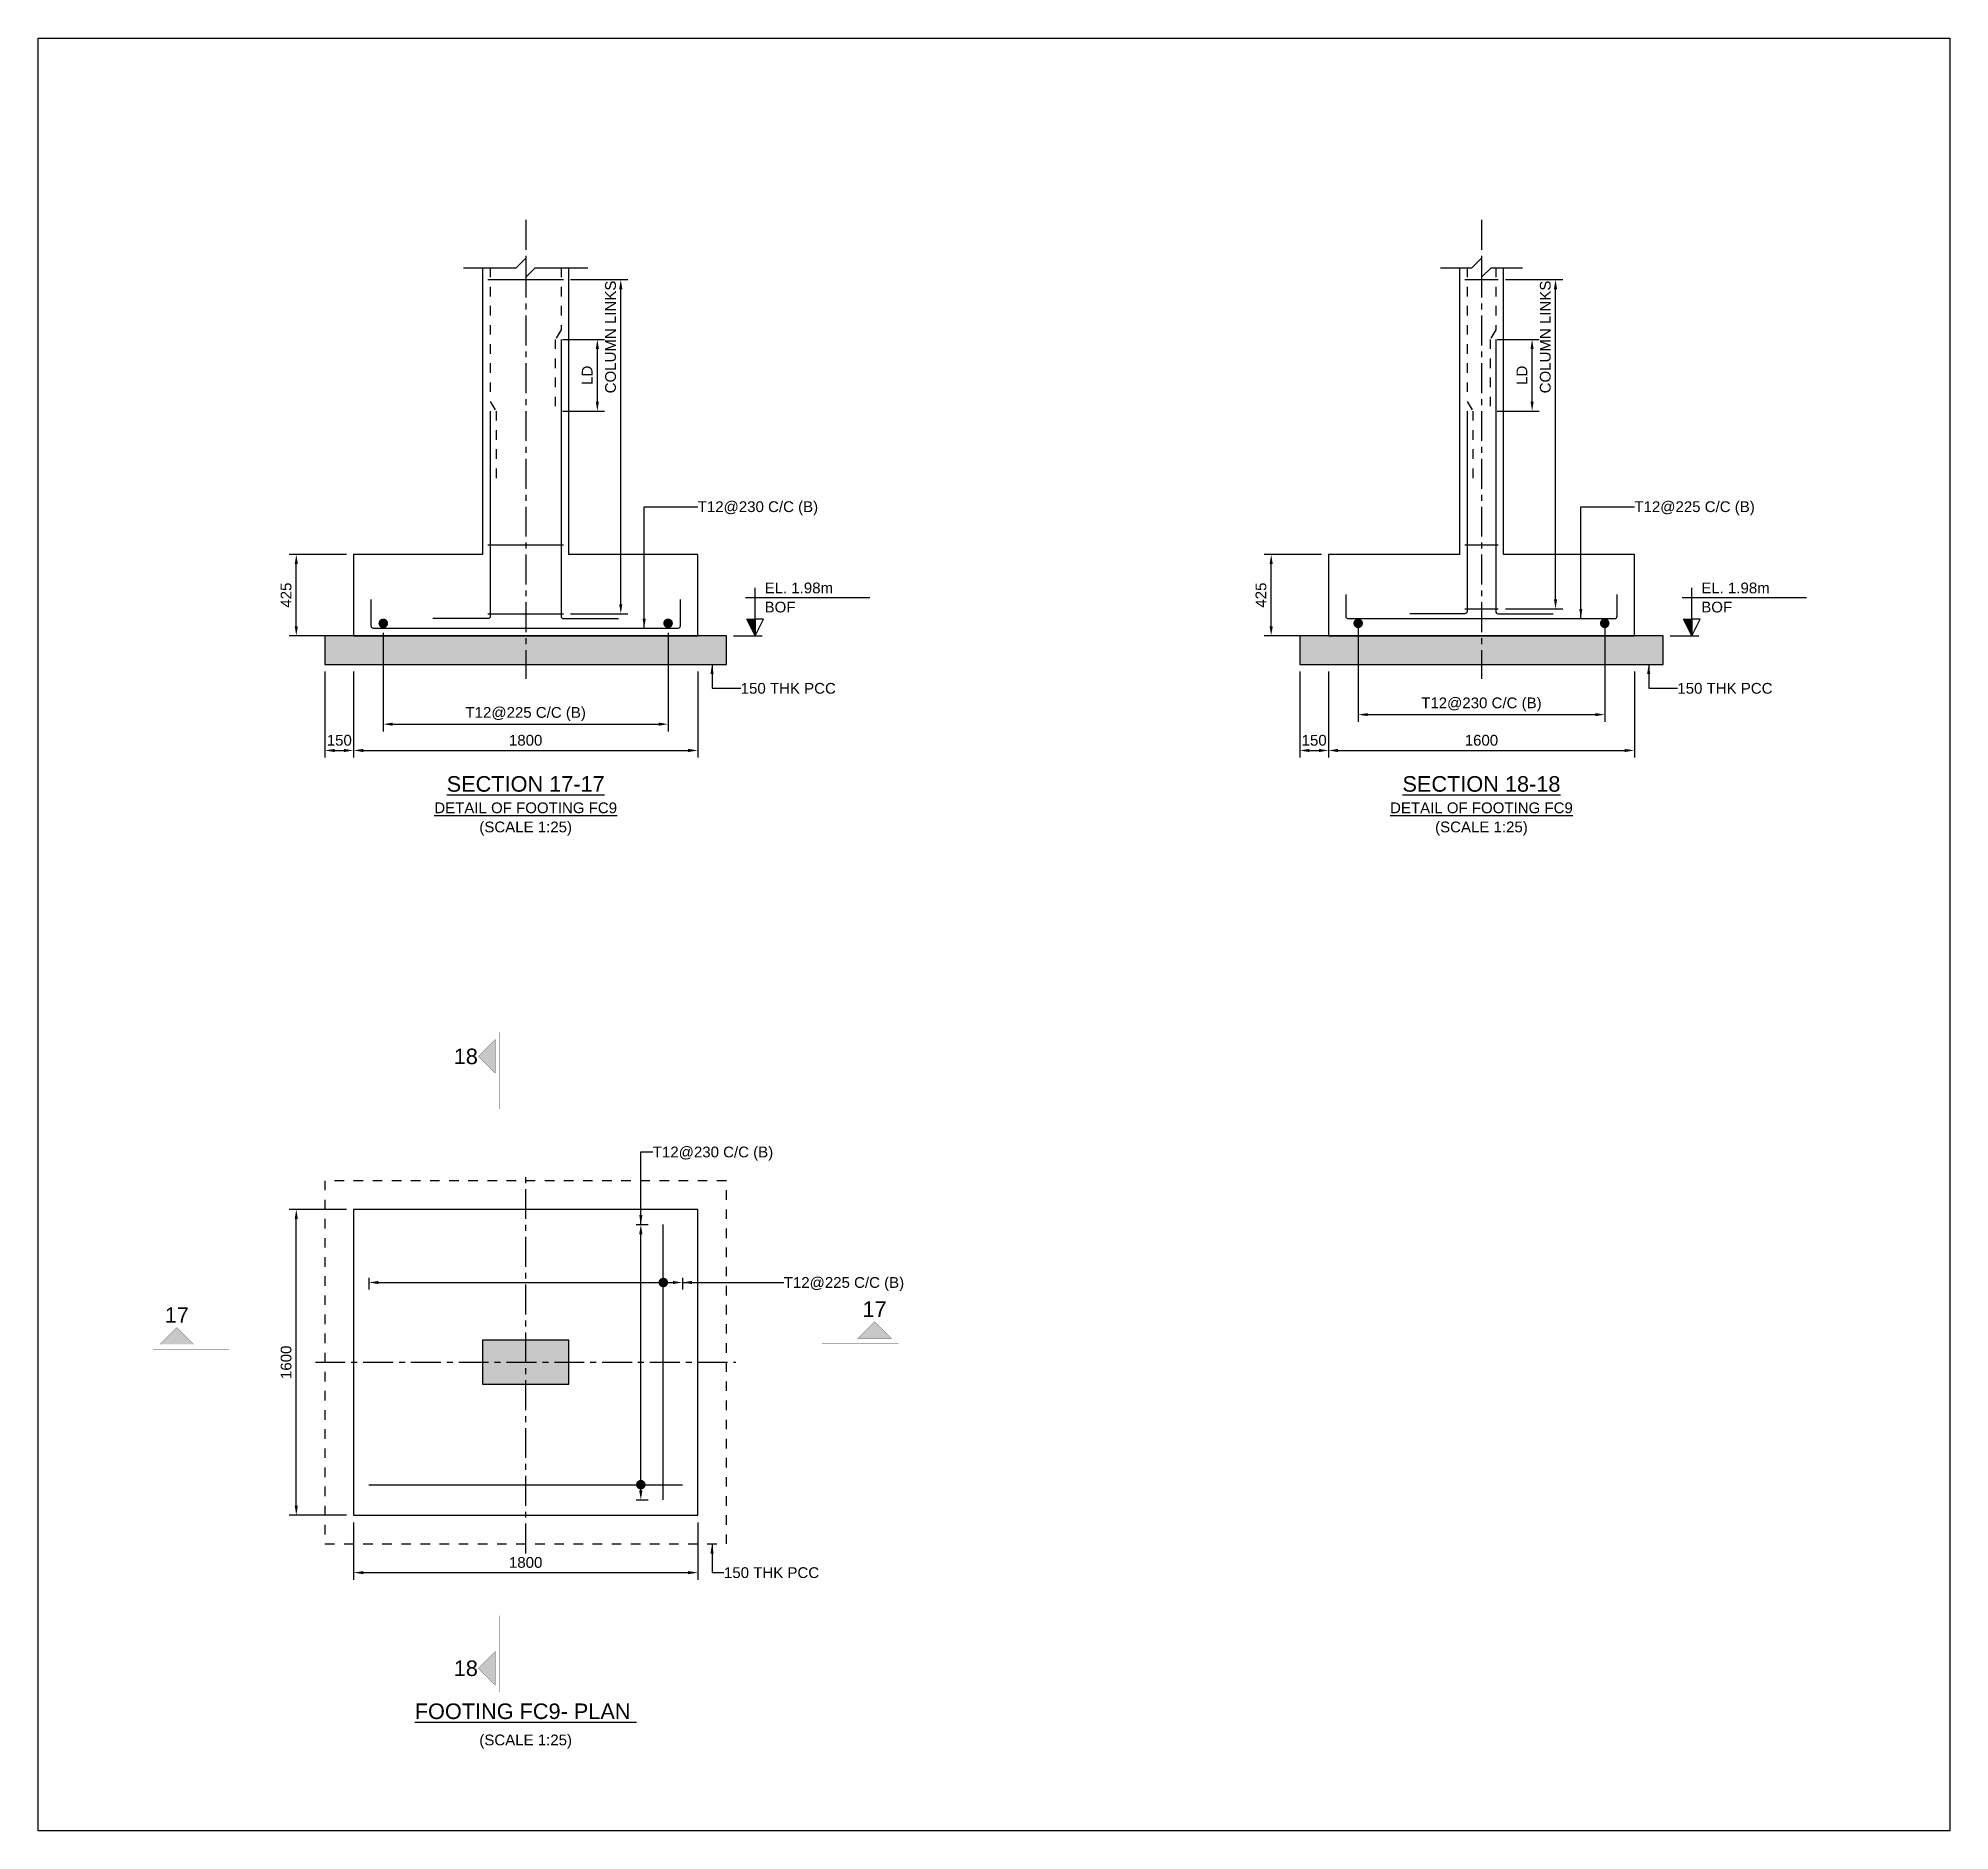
# Model space of a CAD drawing. Header units: inches. Extents: x -5500 to 172521, y -181100 to 5500.
# Drawn here: x 128521 to 168521, y -131100 to -93600 of the extents above; entities that cross this region are included whole.
import ezdxf
from ezdxf.enums import TextEntityAlignment as Align

# ---------------------------------------------------------------- set-up
doc = ezdxf.new("R2010")
doc.units = ezdxf.units.IN
doc.header["$LTSCALE"] = 1000
doc.header["$MEASUREMENT"] = 0
doc.linetypes.add('Cline', pattern=[1, 0.625, -0.125, 0.125, -0.125])
doc.linetypes.add('Dashed', pattern=[0.6, 0.2, -0.2, 0.2])
for name, color, linetype in [('Center Line', 1, 'Continuous'), ('Column', 2, 'Continuous'), ('Concrete Line', 2, 'Continuous'), ('Dim', 31, 'Continuous'), ('Footing', 4, 'Continuous'), ('Labels', 4, 'Continuous'), ('PCC', 5, 'Continuous'), ('Reinforcement', 4, 'Continuous'), ('Section Mark', 5, 'Continuous'), ('Solid', 25, 'Continuous'), ('Text', 31, 'Continuous')]:
    doc.layers.add(name, color=color, linetype=linetype)
doc.styles.add('SC-FTG1', font='SansSerif')
doc.styles.add('SC-FTG2', font='SansSerif')
doc.dimstyles.new('RccFooting', dxfattribs={"dimtxt": 225, "dimasz": 200, "dimexe": 150, "dimexo": 150, "dimgap": 100, "dimtad": 1, "dimtoh": 1, "dimdec": 4, "dimlfac": 0.25, "dimzin": 0, "dimdsep": 46, "dimtxsty": 'SC-FTG2', "dimcen": 0.09, "dimclrd": 8, "dimclre": 8, "dimclrt": 31, "dimadec": 0, "dimazin": 0, "dimtfac": 1, "dimtdec": 0, "dimtix": 1, "dimtofl": 0, "dimtmove": 0, "dimatfit": 3, "dimfxl": 1, "dimtolj": 1, "dimtzin": 0, "dimarcsym": 0})

msp = doc.modelspace()

# ---------------------------------------------------------------- texts
at = {"layer": 'Dim', "style": 'SC-FTG2'}
for s, p in [('T12@230 C/C (B)', (142321, -103400)), ('T12@225 C/C (B)', (161921, -103400)), ('150 THK PCC', (143221, -107200)), ('150 THK PCC', (162821, -107200)), ('150 THK PCC', (142871, -125700))]:
    msp.add_text(s, height=225, dxfattribs=at).set_placement(p, align=Align.MIDDLE_LEFT)
at = {"layer": 'Labels', "style": 'SC-FTG1'}
for s, p in [('%%USECTION 17-17', (138721, -109200)), ('%%USECTION 18-18', (158721, -109200)), ('%%uFOOTING FC9- PLAN ', (138721, -128600))]:
    msp.add_text(s, height=325, dxfattribs=at).set_placement(p, align=Align.MIDDLE_CENTER)
at = {"layer": 'Section Mark', "style": 'SC-FTG1'}
for s, p in [('18', (137468.5, -114900)), ('17', (131421, -120311.5)), ('17', (146021, -120187.5)), ('18', (137468.5, -127700))]:
    msp.add_text(s, height=325, dxfattribs=at).set_placement(p, align=Align.MIDDLE_CENTER)
at = {"layer": 'Text'}
for s, style, p in [('EL. 1.98m', 'SC-FTG2', (143721, -105100)), ('EL. 1.98m', 'SC-FTG2', (163321, -105100)), ('BOF', 'SC-FTG2', (143721, -105500)), ('BOF', 'SC-FTG2', (163321, -105500)), ('T12@230 C/C (B)', 'SC-FTG1', (141381, -116900)), ('T12@225 C/C (B)', 'SC-FTG1', (144121, -119630))]:
    msp.add_text(s, height=225, dxfattribs=dict(at, style=style)).set_placement(p, align=Align.MIDDLE_LEFT)
at = {"layer": 'Text', "style": 'SC-FTG1'}
for s, p in [('%%UDETAIL OF FOOTING FC9', (138721, -109700)), ('%%UDETAIL OF FOOTING FC9', (158721, -109700)), ('(SCALE 1:25)', (138721, -110100)), ('(SCALE 1:25)', (158721, -110100)), ('(SCALE 1:25)', (138721, -129200))]:
    msp.add_text(s, height=225, dxfattribs=at).set_placement(p, align=Align.MIDDLE_CENTER)

# ---------------------------------------------------------------- blocks, each defined once
blk = doc.blocks.new('*D159')
at = {"color": 8, "linetype": 'ByBlock', "lineweight": -2}
for p, q in [((135121, -124650), (135121, -125850)), ((142321, -124650), (142321, -125850)), ((135321, -125700), (142121, -125700))]:
    blk.add_line(p, q, dxfattribs=at)
at = {"color": 8}
for points in [[(135121, -125700), (135321, -125667), (135321, -125733)], [(142321, -125700), (142121, -125733), (142121, -125667)]]:
    blk.add_solid(points, dxfattribs=at)
at = {"layer": 'Defpoints', "color": 31}
for p in [(135121, -124500), (142321, -124500), (135121, -125700)]:
    blk.add_point(p, dxfattribs=at)
at = {"color": 31, "insert": (138721, -125488), "char_height": 225, "attachment_point": 5, "style": 'SC-FTG2'}
blk.add_mtext('\\A1;1800', dxfattribs=at)
blk = doc.blocks.new('*D160')
at = {"color": 8, "linetype": 'ByBlock', "lineweight": -2}
for p, q in [((134971, -118100), (133771, -118100)), ((133921, -124300), (133921, -118300)), ((134971, -124500), (133771, -124500))]:
    blk.add_line(p, q, dxfattribs=at)
at = {"color": 8}
for points in [[(133921, -118100), (133954, -118300), (133888, -118300)], [(133921, -124500), (133888, -124300), (133954, -124300)]]:
    blk.add_solid(points, dxfattribs=at)
at = {"layer": 'Defpoints', "color": 31}
for p in [(135121, -118100), (133921, -124500), (135121, -124500)]:
    blk.add_point(p, dxfattribs=at)
at = {"color": 31, "insert": (133708, -121300), "char_height": 225, "attachment_point": 5, "rotation": 90, "style": 'SC-FTG2'}
blk.add_mtext('\\A1;1600', dxfattribs=at)
blk = doc.blocks.new('*D161')
at = {"color": 8, "linetype": 'ByBlock', "lineweight": -2}
for p, q in [((141031, -118420), (141281, -118420)), ((141131, -123980), (141131, -118620)), ((141031, -124180), (141281, -124180))]:
    blk.add_line(p, q, dxfattribs=at)
at = {"color": 8}
for points in [[(141131, -118420), (141164, -118620), (141098, -118620)], [(141131, -124180), (141098, -123980), (141164, -123980)]]:
    blk.add_solid(points, dxfattribs=at)
at = {"layer": 'Defpoints', "color": 31}
for p in [(140881, -118420), (140881, -124180), (141131, -124180)]:
    blk.add_point(p, dxfattribs=at)
blk = doc.blocks.new('*D162')
at = {"color": 8, "linetype": 'ByBlock', "lineweight": -2}
for p, q in [((135441, -119530), (135441, -119780)), ((142001, -119530), (142001, -119780)), ((135641, -119630), (141801, -119630))]:
    blk.add_line(p, q, dxfattribs=at)
at = {"color": 8}
for points in [[(135441, -119630), (135641, -119597), (135641, -119663)], [(142001, -119630), (141801, -119663), (141801, -119597)]]:
    blk.add_solid(points, dxfattribs=at)
at = {"layer": 'Defpoints', "color": 31}
for p in [(135441, -119380), (142001, -119380), (135441, -119630)]:
    blk.add_point(p, dxfattribs=at)
blk = doc.blocks.new('*D163')
at = {"color": 8, "linetype": 'ByBlock', "lineweight": -2}
for p, q in [((134521, -106850), (134521, -108650)), ((135121, -106850), (135121, -108650)), ((134721, -108500), (134921, -108500))]:
    blk.add_line(p, q, dxfattribs=at)
at = {"color": 8}
for points in [[(134521, -108500), (134721, -108467), (134721, -108533)], [(135121, -108500), (134921, -108533), (134921, -108467)]]:
    blk.add_solid(points, dxfattribs=at)
at = {"layer": 'Defpoints', "color": 31}
for p in [(134521, -106700), (135121, -106700), (134521, -108500)]:
    blk.add_point(p, dxfattribs=at)
at = {"color": 31, "insert": (134821, -108288), "char_height": 225, "attachment_point": 5, "style": 'SC-FTG2'}
blk.add_mtext('\\A1;150', dxfattribs=at)
blk = doc.blocks.new('*D164')
at = {"color": 8, "linetype": 'ByBlock', "lineweight": -2}
for p, q in [((135121, -106850), (135121, -108650)), ((142321, -106850), (142321, -108650)), ((135321, -108500), (142121, -108500))]:
    blk.add_line(p, q, dxfattribs=at)
at = {"color": 8}
for points in [[(135121, -108500), (135321, -108467), (135321, -108533)], [(142321, -108500), (142121, -108533), (142121, -108467)]]:
    blk.add_solid(points, dxfattribs=at)
at = {"layer": 'Defpoints', "color": 31}
for p in [(135121, -106700), (142321, -106700), (135121, -108500)]:
    blk.add_point(p, dxfattribs=at)
at = {"color": 31, "insert": (138721, -108288), "char_height": 225, "attachment_point": 5, "style": 'SC-FTG2'}
blk.add_mtext('\\A1;1800', dxfattribs=at)
blk = doc.blocks.new('*D165')
at = {"color": 8, "linetype": 'ByBlock', "lineweight": -2}
for p, q in [((134971, -104400), (133771, -104400)), ((133921, -105900), (133921, -104600)), ((134971, -106100), (133771, -106100))]:
    blk.add_line(p, q, dxfattribs=at)
at = {"color": 8}
for points in [[(133921, -104400), (133954, -104600), (133888, -104600)], [(133921, -106100), (133888, -105900), (133954, -105900)]]:
    blk.add_solid(points, dxfattribs=at)
at = {"layer": 'Defpoints', "color": 31}
for p in [(135121, -104400), (133921, -106100), (135121, -106100)]:
    blk.add_point(p, dxfattribs=at)
at = {"color": 31, "insert": (133708, -105250), "char_height": 225, "attachment_point": 5, "rotation": 90, "style": 'SC-FTG2'}
blk.add_mtext('\\A1;425', dxfattribs=at)
blk = doc.blocks.new('*D166')
at = {"color": 8, "linetype": 'ByBlock', "lineweight": -2}
for p, q in [((135741, -106040), (135741, -108100)), ((141701, -106040), (141701, -108100)), ((135941, -107950), (141501, -107950))]:
    blk.add_line(p, q, dxfattribs=at)
at = {"color": 8}
for points in [[(135741, -107950), (135941, -107917), (135941, -107983)], [(141701, -107950), (141501, -107983), (141501, -107917)]]:
    blk.add_solid(points, dxfattribs=at)
at = {"layer": 'Defpoints', "color": 31}
for p in [(135741, -105890), (141701, -105890), (135741, -107950)]:
    blk.add_point(p, dxfattribs=at)
at = {"color": 31, "insert": (138721, -107738), "char_height": 225, "attachment_point": 5, "style": 'SC-FTG2'}
blk.add_mtext('\\A1;T12@225 C/C (B)', dxfattribs=at)
blk = doc.blocks.new('*D167')
at = {"color": 8, "linetype": 'ByBlock', "lineweight": -2}
for p, q in [((139491, -99900), (140371, -99900)), ((140221, -101200), (140221, -100100)), ((139491, -101400), (140371, -101400))]:
    blk.add_line(p, q, dxfattribs=at)
at = {"color": 8}
for points in [[(140221, -99900), (140254, -100100), (140188, -100100)], [(140221, -101400), (140188, -101200), (140254, -101200)]]:
    blk.add_solid(points, dxfattribs=at)
at = {"layer": 'Defpoints', "color": 31}
for p in [(139341, -99900), (139341, -101400), (140221, -101400)]:
    blk.add_point(p, dxfattribs=at)
at = {"color": 31, "insert": (140008, -100650), "char_height": 225, "attachment_point": 5, "rotation": 90, "style": 'SC-FTG2'}
blk.add_mtext('\\A1;LD', dxfattribs=at)
blk = doc.blocks.new('*D168')
at = {"color": 8, "linetype": 'ByBlock', "lineweight": -2}
for p, q in [((139661, -98650), (140861, -98650)), ((140711, -105440), (140711, -98850)), ((139661, -105640), (140861, -105640))]:
    blk.add_line(p, q, dxfattribs=at)
at = {"color": 8}
for points in [[(140711, -98650), (140744, -98850), (140678, -98850)], [(140711, -105640), (140678, -105440), (140744, -105440)]]:
    blk.add_solid(points, dxfattribs=at)
at = {"layer": 'Defpoints', "color": 31}
for p in [(139511, -98650), (139511, -105640), (140711, -105640)]:
    blk.add_point(p, dxfattribs=at)
at = {"color": 31, "insert": (140498, -99850), "char_height": 225, "attachment_point": 5, "rotation": 90, "style": 'SC-FTG2'}
blk.add_mtext('\\A1;COLUMN LINKS', dxfattribs=at)
blk = doc.blocks.new('*D169')
at = {"color": 8, "linetype": 'ByBlock', "lineweight": -2}
for p, q in [((154921, -106850), (154921, -108650)), ((155521, -106850), (155521, -108650)), ((155121, -108500), (155321, -108500))]:
    blk.add_line(p, q, dxfattribs=at)
at = {"color": 8}
for points in [[(154921, -108500), (155121, -108467), (155121, -108533)], [(155521, -108500), (155321, -108533), (155321, -108467)]]:
    blk.add_solid(points, dxfattribs=at)
at = {"layer": 'Defpoints', "color": 31}
for p in [(154921, -106700), (155521, -106700), (154921, -108500)]:
    blk.add_point(p, dxfattribs=at)
at = {"color": 31, "insert": (155221, -108288), "char_height": 225, "attachment_point": 5, "style": 'SC-FTG2'}
blk.add_mtext('\\A1;150', dxfattribs=at)
blk = doc.blocks.new('*D170')
at = {"color": 8, "linetype": 'ByBlock', "lineweight": -2}
for p, q in [((155521, -106850), (155521, -108650)), ((161921, -106850), (161921, -108650)), ((155721, -108500), (161721, -108500))]:
    blk.add_line(p, q, dxfattribs=at)
at = {"color": 8}
for points in [[(155521, -108500), (155721, -108467), (155721, -108533)], [(161921, -108500), (161721, -108533), (161721, -108467)]]:
    blk.add_solid(points, dxfattribs=at)
at = {"layer": 'Defpoints', "color": 31}
for p in [(155521, -106700), (161921, -106700), (155521, -108500)]:
    blk.add_point(p, dxfattribs=at)
at = {"color": 31, "insert": (158721, -108288), "char_height": 225, "attachment_point": 5, "style": 'SC-FTG2'}
blk.add_mtext('\\A1;1600', dxfattribs=at)
blk = doc.blocks.new('*D171')
at = {"color": 8, "linetype": 'ByBlock', "lineweight": -2}
for p, q in [((155371, -104400), (154171, -104400)), ((154321, -105900), (154321, -104600)), ((155371, -106100), (154171, -106100))]:
    blk.add_line(p, q, dxfattribs=at)
at = {"color": 8}
for points in [[(154321, -104400), (154354, -104600), (154288, -104600)], [(154321, -106100), (154288, -105900), (154354, -105900)]]:
    blk.add_solid(points, dxfattribs=at)
at = {"layer": 'Defpoints', "color": 31}
for p in [(155521, -104400), (154321, -106100), (155521, -106100)]:
    blk.add_point(p, dxfattribs=at)
at = {"color": 31, "insert": (154108, -105250), "char_height": 225, "attachment_point": 5, "rotation": 90, "style": 'SC-FTG2'}
blk.add_mtext('\\A1;425', dxfattribs=at)
blk = doc.blocks.new('*D172')
at = {"color": 8, "linetype": 'ByBlock', "lineweight": -2}
for p, q in [((156141, -105840), (156141, -107900)), ((161301, -105840), (161301, -107900)), ((156341, -107750), (161101, -107750))]:
    blk.add_line(p, q, dxfattribs=at)
at = {"color": 8}
for points in [[(156141, -107750), (156341, -107717), (156341, -107783)], [(161301, -107750), (161101, -107783), (161101, -107717)]]:
    blk.add_solid(points, dxfattribs=at)
at = {"layer": 'Defpoints', "color": 31}
for p in [(156141, -105690), (161301, -105690), (156141, -107750)]:
    blk.add_point(p, dxfattribs=at)
at = {"color": 31, "insert": (158721, -107538), "char_height": 225, "attachment_point": 5, "style": 'SC-FTG2'}
blk.add_mtext('\\A1;T12@230 C/C (B)', dxfattribs=at)
blk = doc.blocks.new('*D173')
at = {"color": 8, "linetype": 'ByBlock', "lineweight": -2}
for p, q in [((159051, -99900), (159931, -99900)), ((159781, -101200), (159781, -100100)), ((159051, -101400), (159931, -101400))]:
    blk.add_line(p, q, dxfattribs=at)
at = {"color": 8}
for points in [[(159781, -99900), (159814, -100100), (159748, -100100)], [(159781, -101400), (159748, -101200), (159814, -101200)]]:
    blk.add_solid(points, dxfattribs=at)
at = {"layer": 'Defpoints', "color": 31}
for p in [(158901, -99900), (158901, -101400), (159781, -101400)]:
    blk.add_point(p, dxfattribs=at)
at = {"color": 31, "insert": (159568, -100650), "char_height": 225, "attachment_point": 5, "rotation": 90, "style": 'SC-FTG2'}
blk.add_mtext('\\A1;LD', dxfattribs=at)
blk = doc.blocks.new('*D174')
at = {"color": 8, "linetype": 'ByBlock', "lineweight": -2}
for p, q in [((159221, -98650), (160421, -98650)), ((160271, -105340), (160271, -98850)), ((159221, -105540), (160421, -105540))]:
    blk.add_line(p, q, dxfattribs=at)
at = {"color": 8}
for points in [[(160271, -98650), (160304, -98850), (160238, -98850)], [(160271, -105540), (160238, -105340), (160304, -105340)]]:
    blk.add_solid(points, dxfattribs=at)
at = {"layer": 'Defpoints', "color": 31}
for p in [(159071, -98650), (159071, -105540), (160271, -105540)]:
    blk.add_point(p, dxfattribs=at)
at = {"color": 31, "insert": (160058, -99850), "char_height": 225, "attachment_point": 5, "rotation": 90, "style": 'SC-FTG2'}
blk.add_mtext('\\A1;COLUMN LINKS', dxfattribs=at)

# ---------------------------------------------------------------- dimensions: what is measured, and where the dimension line sits
at = {"layer": 'Dim'}
for base, p1, p2, angle, text, picture, middle in [((140711, -98650), (139511, -105640), (139511, -98650), 90, 'COLUMN LINKS', '*D168', (140711, -99850)), ((160271, -98650), (159071, -105540), (159071, -98650), 90, 'COLUMN LINKS', '*D174', (160271, -99850)), ((140221, -99900), (139341, -101400), (139341, -99900), 90, 'LD', '*D167', (140221, -100650)), ((159781, -99900), (158901, -101400), (158901, -99900), 90, 'LD', '*D173', (159781, -100650)), ((141131, -118420), (140881, -124180), (140881, -118420), 90, ' ', '*D161', (141131, -122560)), ((142001, -119630), (135441, -119380), (142001, -119380), 0, ' ', '*D162', (140301, -119630))]:
    dim = msp.add_linear_dim(base=base, p1=p1, p2=p2, angle=angle, text=text, dimstyle='RccFooting', override={"dimjust": 0}, dxfattribs=at)
    dim.commit()
    dim.dimension.update_dxf_attribs({"geometry": picture, "text_midpoint": middle, "dimtype": 129})
for p1, p2, distance, text, picture, middle in [((135121, -106100), (135121, -104400), 1200, '425', '*D165', (133921, -105250)), ((155521, -106100), (155521, -104400), 1200, '425', '*D171', (154321, -105250)), ((135741, -105890), (141701, -105890), -2060, 'T12@225 C/C (B)', '*D166', (138721, -107950)), ((156141, -105690), (161301, -105690), -2060, 'T12@230 C/C (B)', '*D172', (158721, -107750)), ((134521, -106700), (135121, -106700), -1800, '150', '*D163', (134821, -108500)), ((135121, -106700), (142321, -106700), -1800, '1800', '*D164', (138721, -108500)), ((154921, -106700), (155521, -106700), -1800, '150', '*D169', (155221, -108500)), ((155521, -106700), (161921, -106700), -1800, '1600', '*D170', (158721, -108500)), ((135121, -124500), (135121, -118100), 1200, '1600', '*D160', (133921, -121300)), ((135121, -124500), (142321, -124500), -1200, '1800', '*D159', (138721, -125700))]:
    dim = msp.add_aligned_dim(p1=p1, p2=p2, distance=distance, text=text, dimstyle='RccFooting', dxfattribs=at)
    dim.commit()
    dim.dimension.update_dxf_attribs({"geometry": picture, "text_midpoint": middle})

# ---------------------------------------------------------------- hatches: boundary and pattern name
at = {"layer": 'Solid'}
for points in [[(143521, -106100), (143346, -105750), (143521, -105750)], [(163121, -106100), (162946, -105750), (163121, -105750)], [(134521, -106700), (142921, -106700), (142921, -106100), (134521, -106100)], [(154921, -106700), (162521, -106700), (162521, -106100), (154921, -106100)], [(138081, -114550), (137731, -114900), (138081, -115250), (138081, -114550)], [(131071, -120924), (131421, -120574), (131771, -120924), (131071, -120924)], [(146371, -120800), (146021, -120450), (145671, -120800), (146371, -120800)], [(137821, -121760), (139621, -121760), (139621, -120840), (137821, -120840)], [(138081, -128050), (137731, -127700), (138081, -127350), (138081, -128050)]]:
    msp.add_hatch(color=256, dxfattribs=at).paths.add_polyline_path(points, flags=0)

# ---------------------------------------------------------------- linework, layer by layer
msp.add_lwpolyline([(128521, -131100), (128521, -93600), (168521, -93600), (168521, -131100), (128521, -131100)])
at = {"layer": 'Center Line', "linetype": 'Cline'}
for points in [[(138721, -97400), (138721, -107000)], [(158721, -97400), (158721, -107000)], [(138721, -125300), (138721, -117300)], [(134321, -121300), (143121, -121300)]]:
    msp.add_lwpolyline(points, dxfattribs=at)
at = {"layer": 'Column'}
msp.add_lwpolyline([(137821, -121760), (139621, -121760), (139621, -120840), (137821, -120840), (137821, -121760)], dxfattribs=at)
at = {"layer": 'Concrete Line'}
for points in [[(137821, -98400), (137821, -104400), (135121, -104400), (135121, -106100), (142321, -106100), (142321, -104400), (139621, -104400), (139621, -98400)], [(137421, -98400), (138521, -98400), (138721, -98200), (138721, -98600), (138921, -98400), (140021, -98400)], [(158261, -98400), (158261, -104400), (155521, -104400), (155521, -106100), (161921, -106100), (161921, -104400), (159181, -104400), (159181, -98400)], [(157861, -98400), (158521, -98400), (158721, -98200), (158721, -98600), (158921, -98400), (159581, -98400)]]:
    msp.add_lwpolyline(points, dxfattribs=at)
at = {"layer": 'Dim', "color": 8, "const_width": 100}
for points in [[(141551, -119630, 1), (141651, -119630, 1)], [(141081, -123860, 1), (141181, -123860, 1)]]:
    msp.add_lwpolyline(points, format="xyb", close=True, dxfattribs=at)
at = {"layer": 'Footing'}
msp.add_lwpolyline([(135121, -124500), (142321, -124500), (142321, -118100), (135121, -118100), (135121, -124500)], dxfattribs=at)
at = {"layer": 'PCC'}
for points in [[(134521, -106700), (142921, -106700), (142921, -106100), (134521, -106100), (134521, -106700)], [(154921, -106700), (162521, -106700), (162521, -106100), (154921, -106100), (154921, -106700)]]:
    msp.add_lwpolyline(points, dxfattribs=at)
at = {"layer": 'PCC', "linetype": 'Dashed'}
msp.add_lwpolyline([(134521, -125100), (142921, -125100), (142921, -117500), (134521, -117500), (134521, -125100)], dxfattribs=at)
at = {"layer": 'Reinforcement', "linetype": 'Dashed'}
for points in [[(137981, -98400), (137981, -101200), (138101, -101400), (138101, -102900)], [(139461, -98400), (139461, -99700), (139341, -99900), (139341, -101400)], [(158421, -98400), (158421, -101200), (158541, -101400), (158541, -102900)], [(159021, -98400), (159021, -99700), (158901, -99900), (158901, -101400)]]:
    msp.add_lwpolyline(points, dxfattribs=at)
at = {"layer": 'Reinforcement'}
for points in [[(137931, -98650), (139511, -98650)], [(158371, -98650), (159071, -98650)], [(137931, -104200), (139511, -104200)], [(158371, -104200), (159071, -104200)], [(158371, -105540), (159071, -105540)], [(137931, -105640), (139511, -105640)], [(141601, -124180), (141601, -118420)], [(135441, -123860), (142001, -123860)]]:
    msp.add_lwpolyline(points, dxfattribs=at)
for points in [[(139461, -99900), (139461, -105690, 0.4), (139511, -105740), (140661, -105740, 0.4), (140661, -105740), (140661, -105740)], [(159021, -99900), (159021, -105590, 0.4), (159071, -105640), (160221, -105640, 0.4), (160221, -105640), (160221, -105640)], [(137981, -101400), (137981, -105690, -0.4), (137931, -105740), (136781, -105740, 0.4), (136781, -105740), (136781, -105740)], [(158421, -101400), (158421, -105590, -0.4), (158371, -105640), (157221, -105640, 0.4), (157221, -105640), (157221, -105640)], [(135481, -105340), (135481, -105890, 0.4), (135531, -105940), (141911, -105940, 0.4), (141961, -105890), (141961, -105340)], [(155881, -105240), (155881, -105690, 0.4), (155931, -105740), (161511, -105740, 0.4), (161561, -105690), (161561, -105240)]]:
    msp.add_lwpolyline(points, format="xyb", dxfattribs=at)
at = {"layer": 'Reinforcement', "const_width": 100}
for points in [[(135691, -105840, 1), (135791, -105840, 1)], [(141651, -105840, 1), (141751, -105840, 1)], [(156091, -105840, 1), (156191, -105840, 1)], [(161251, -105840, 1), (161351, -105840, 1)]]:
    msp.add_lwpolyline(points, format="xyb", close=True, dxfattribs=at)
at = {"layer": 'Section Mark'}
for p, q in [((143071, -106100), (143671, -106100)), ((162671, -106100), (163271, -106100))]:
    msp.add_line(p, q, dxfattribs=at)
for points in [[(143521, -106100), (143521, -105100)], [(163121, -106100), (163121, -105100)], [(143321, -105300), (145921, -105300)], [(162921, -105300), (165521, -105300)], [(143521, -106100), (143346, -105750), (143521, -105750), (143521, -106100)], [(143521, -106100), (143696, -105750), (143521, -105750), (143521, -106100)], [(163121, -106100), (162946, -105750), (163121, -105750), (163121, -106100)], [(163121, -106100), (163296, -105750), (163121, -105750), (163121, -106100)]]:
    msp.add_lwpolyline(points, dxfattribs=at)
at = {"layer": 'Section Mark', "const_width": 5}
for points in [[(138181, -116000), (138181, -114400)], [(138081, -114550), (137731, -114900), (138081, -115250), (138081, -114550)], [(131071, -120924), (131421, -120574), (131771, -120924), (131071, -120924)], [(146371, -120800), (146021, -120450), (145671, -120800), (146371, -120800)], [(132521, -121024), (130921, -121024)], [(144921, -120900), (146521, -120900)], [(138181, -126600), (138181, -128200)], [(138081, -128050), (137731, -127700), (138081, -127350), (138081, -128050)]]:
    msp.add_lwpolyline(points, dxfattribs=at)

msp.set_redraw_order([(e.dxf.handle, doc.entitydb.next_handle()) for e in msp.query("TEXT MTEXT ATTDEF DIMENSION ARC_DIMENSION")])  # texts and dimensions are drawn at this point

# ---------------------------------------------------------------- leaders
at = {"layer": 'Dim', "color": 8}
for points in [[(141201, -105940), (141201, -103400), (142321, -103400)], [(160801, -105740), (160801, -103400), (161921, -103400)], [(142621, -106700), (142621, -107200), (143221, -107200)], [(162221, -106700), (162221, -107200), (162821, -107200)], [(141131, -118420), (141131, -116900), (141381, -116900)], [(142001, -119630), (144121, -119630), (144121, -119630)], [(142621, -125100), (142621, -125700), (142871, -125700)]]:
    msp.add_leader(points, dimstyle='RccFooting', dxfattribs=at)

doc.saveas('drawing.dxf')
